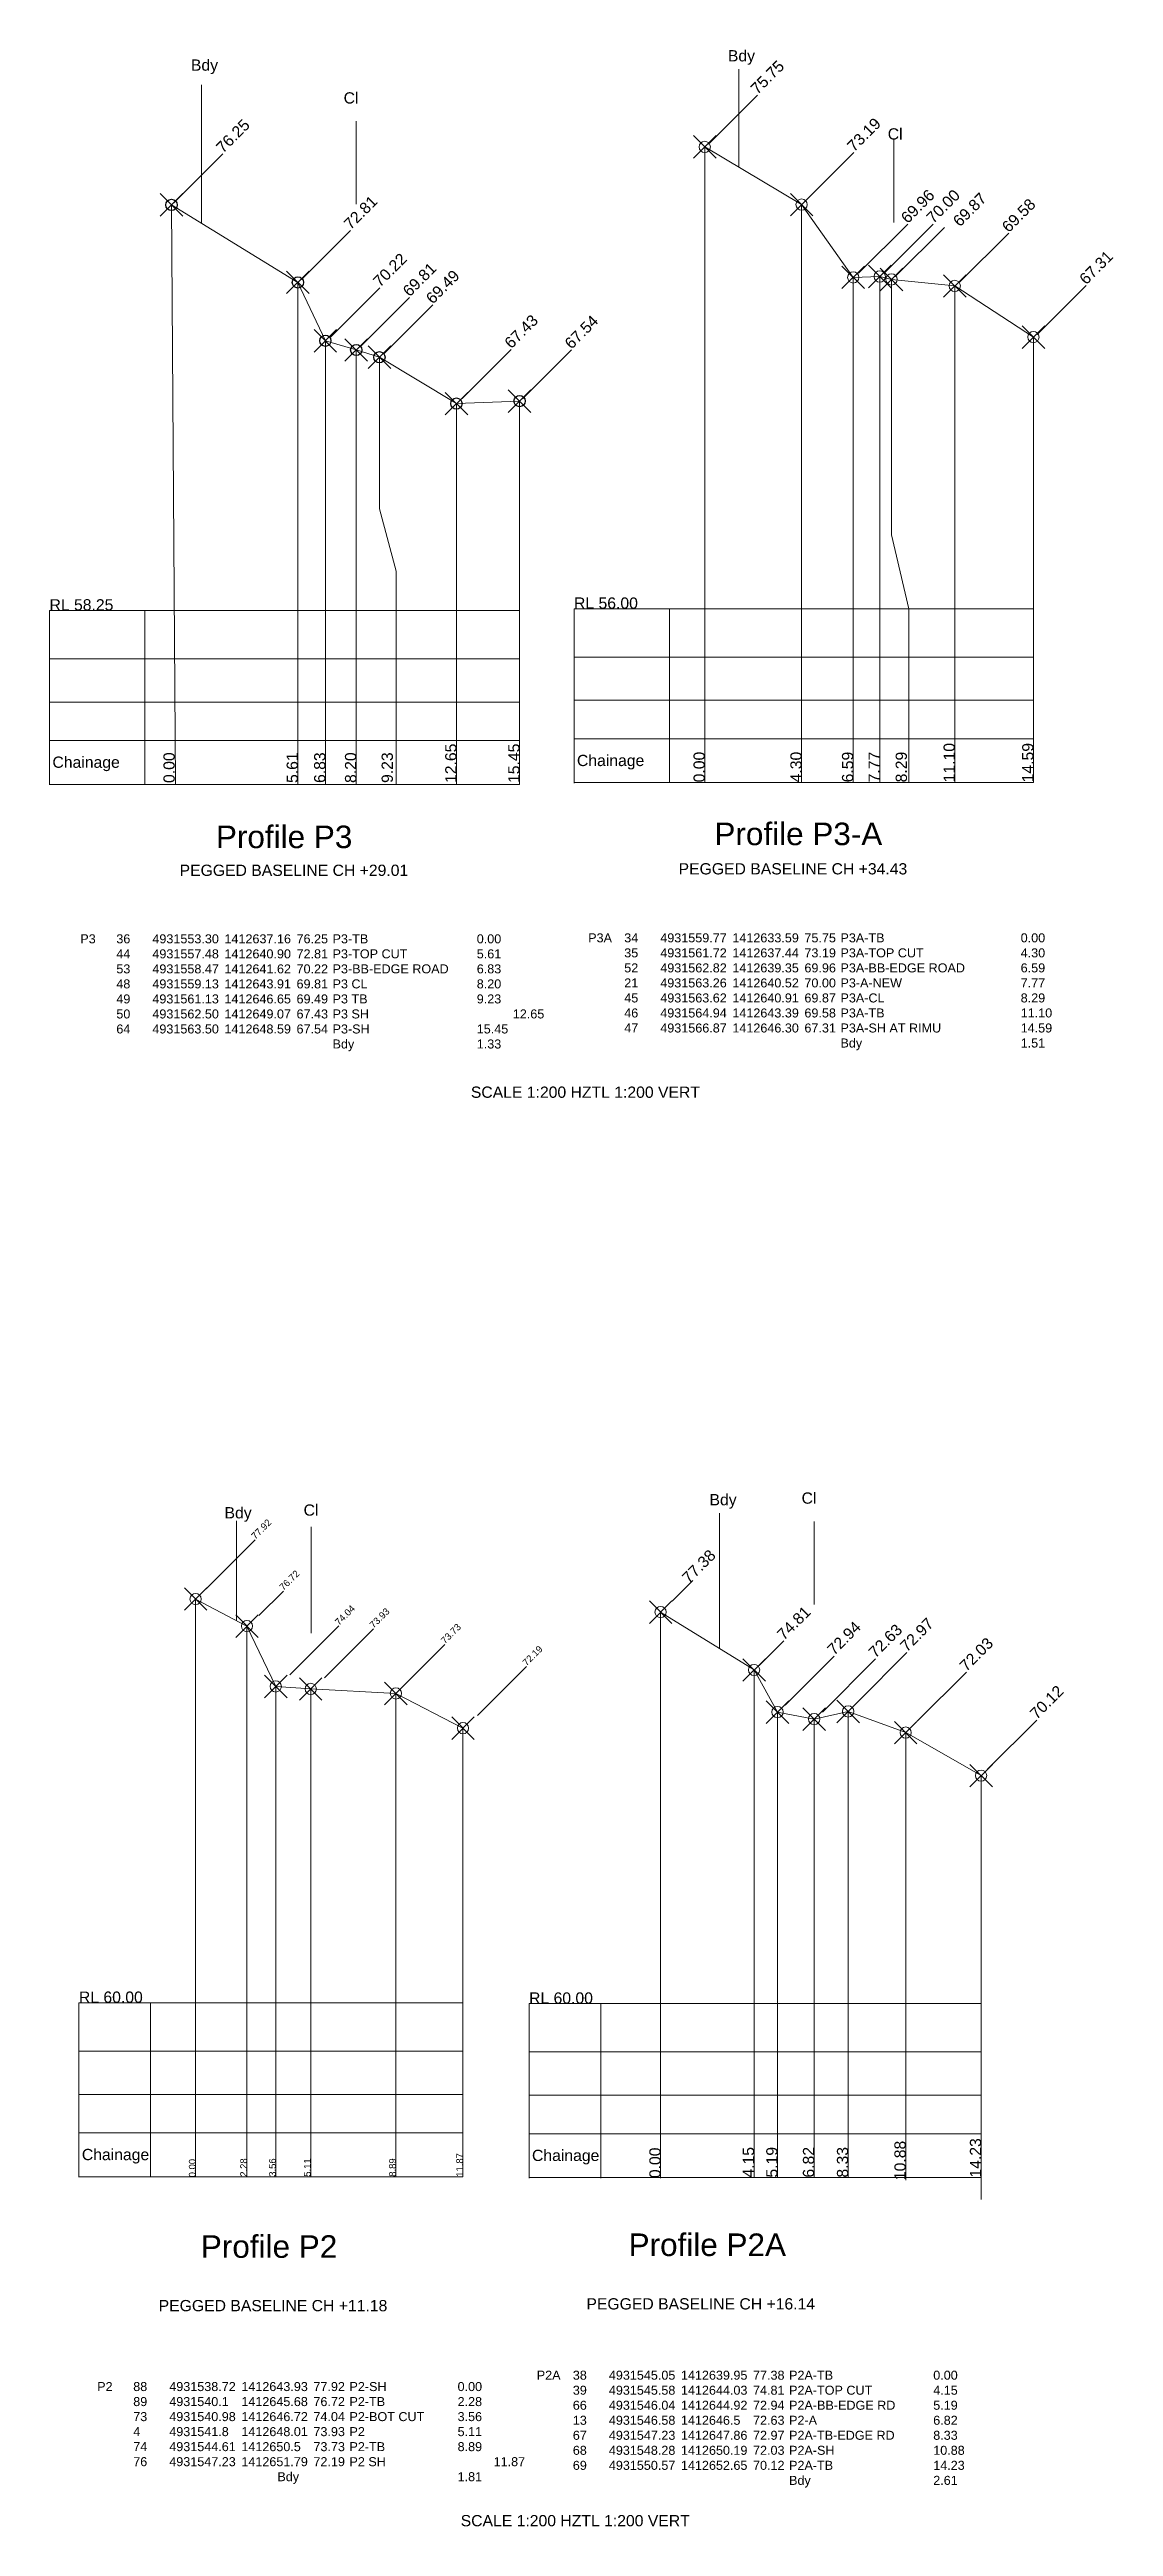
# Model space of a CAD drawing. Header units: millimetres. Extents: x -209310 to 697853, y 38321 to 580279.
# Drawn here: x 500971 to 548204, y 269701 to 379639 of the extents above; entities that cross this region are included whole.
import ezdxf

# ---------------------------------------------------------------- set-up
doc = ezdxf.new("R2010")
doc.units = ezdxf.units.MM
doc.header["$PDMODE"] = 35
doc.header["$PDSIZE"] = 500
doc.styles.get("Standard").update_dxf_attribs({"font": 'arial.ttf'})

msp = doc.modelspace()

# ---------------------------------------------------------------- texts
at = {"lineweight": 0}
for s, p in [('Bdy', (531087.175, 379112.004)), ('Bdy', (507248.408, 378698.289)), ('Cl', (514028.435, 377241.69)), ('Cl', (538183.091, 375643.452)), ('RL 56.00', (524256.61, 354820.23)), ('Chainage', (501100.859, 347758.417)), ('Chainage', (524386.083, 347835.45)), ('Bdy', (530270.816, 315024.524)), ('Cl', (534357.827, 315096.014)), ('Bdy', (508740.89, 314444.21)), ('Cl', (512251.482, 314564.12)), ('RL 60.00', (502277.269, 292944.26)), ('RL 60.00', (522260.681, 292906.243)), ('Chainage', (502406.742, 285959.48)), ('Chainage', (522390.153, 285921.463))]:
    msp.add_text(s, height=500, dxfattribs=at).set_placement(p)
for s, height, rotation, p in [('75.75', 500, 45, (532397.778, 377614.484)), ('73.19', 500, 45, (536685.108, 375066.499)), ('69.96', 500, 45, (539069.743, 371887.729)), ('70.00', 500, 45, (540201.816, 371887.729)), ('69.87', 500, 45, (541381.188, 371740.895)), ('69.58', 500, 45, (543554.243, 371484.8)), ('67.31', 500, 45, (546992.495, 369170.601)), ('11.10', 500, 90, (541160.156, 347112.641)), ('14.59', 500, 90, (544650.156, 347112.641)), ('0.00', 500, 90, (530060.156, 347112.641)), ('4.30', 500, 90, (534360.156, 347112.641)), ('6.59', 500, 90, (536650.156, 347112.641)), ('7.77', 500, 90, (537830.156, 347112.641)), ('8.29', 500, 90, (539033.85, 347112.641)), ('77.92', 300, 45, (510106.163, 313489.125)), ('77.38', 500, 45, (529353.657, 311520.116)), ('76.72', 300, 45, (511355.437, 311218.634)), ('74.04', 300, 45, (513820.514, 309672.25)), ('73.93', 300, 45, (515356.698, 309545.581)), ('74.81', 500, 45, (533571.037, 309004.452)), ('72.97', 500, 45, (539032.498, 308485.934)), ('73.73', 300, 45, (518525.095, 308852.561)), ('72.94', 500, 45, (535803.565, 308333.974)), ('72.63', 500, 45, (537637.138, 308215.89)), ('72.03', 500, 45, (541674.667, 307617.01)), ('72.19', 300, 45, (522148.148, 307872.682)), ('70.12', 500, 45, (544795.755, 305492.787)), ('0.00', 300, 90, (507456.794, 285198.871)), ('2.28', 300, 90, (509736.794, 285223.473)), ('3.56', 300, 90, (511016.794, 285223.473)), ('5.11', 300, 90, (512566.794, 285223.473)), ('8.89', 300, 90, (516346.794, 285223.473)), ('11.87', 300, 90, (519326.794, 285223.473)), ('0.00', 500, 90, (528099.211, 285160.854)), ('4.15', 500, 90, (532249.211, 285185.456)), ('5.19', 500, 90, (533289.211, 285185.456)), ('6.82', 500, 90, (534916.211, 285185.456)), ('8.33', 500, 90, (536426.211, 285185.456)), ('10.88', 500, 90, (538979.211, 285073.652)), ('14.23', 500, 90, (542329.211, 285185.456))]:
    msp.add_text(s, height=height, rotation=rotation, dxfattribs=at).set_placement(p)
for s, rotation, p in [('76.25', 45, (508670.807, 375006.124)), ('72.81', 45, (514336.153, 371611.899)), ('70.22', 45, (515641.942, 369061.29)), ('69.81', 45, (516955.42, 368636.82)), ('69.49', 45, (517983.647, 368311.834)), ('67.43', 45, (521469.517, 366331.929)), ('67.54', 45, (524142.224, 366308.764)), ('12.65', 90, (519036.818, 347084.81)), ('15.45', 90, (521836.818, 347084.81)), ('0.00', 90, (506527.789, 347084.81)), ('5.61', 90, (511996.818, 347084.81)), ('6.83', 90, (513216.818, 347084.81)), ('8.20', 90, (514586.818, 347084.81)), ('9.23', 90, (516213.582, 347084.81))]:
    msp.add_text(s, height=500, rotation=rotation).set_placement(p)
msp.add_text('RL 58.25', height=500).set_placement((500971.386, 354743.197))
at = {"insert": (508358.933, 345193.818), "char_height": 1000, "width": 8744.60138, "attachment_point": 1}
msp.add_mtext('Profile P3', dxfattribs=at)
at = {"lineweight": 0, "attachment_point": 1}
for s, insert, char_height, width in [('Profile P3-A', (530489.134, 345325.159), 1000, 8744.60138), ('PEGGED BASELINE CH +29.01', (506745.173, 343459.994), 500, 13494.94798), ('PEGGED BASELINE CH +34.43', (528898.271, 343525.927), 500, 13494.94798), ('P3A^I34^I4931559.77 ^I1412633.59 ^I75.75 ^IP3A-TB^I^I^I^I0.00 \\P^I35^I4931561.72^I1412637.44^I73.19 ^IP3A-TOP CUT^I^I^I4.30 \\P^I52^I4931562.82 ^I1412639.35 ^I69.96 ^IP3A-BB-EDGE ROAD^I^I6.59\\P^I21^I4931563.26 ^I1412640.52 ^I70.00 ^IP3-A-NEW^I^I^I^I7.77 \\P^I45^I4931563.62 ^I1412640.91 ^I69.87 ^IP3A-CL^I^I^I^I8.29 \\P^I46^I4931564.94 ^I1412643.39 ^I69.58 ^IP3A-TB^I^I^I^I11.10 \\P^I47^I4931566.87 ^I1412646.30 ^I67.31 ^IP3A-SH AT RIMU^I^I^I14.59\\P^I^I^I^I^I^I^IBdy^I^I^I^I^I1.51', (524884.685, 340411.589), 400, 24476.27554), ('^ISCALE 1:200 HZTL 1:200 VERT', (517675.739, 333611.448), 500, 13494.94798), ('Profile P2', (507690.323, 282626.486), 1000, 8744.60138), ('Profile P2A', (526679.83, 282705.422), 1000, 8744.60138), ('PEGGED BASELINE CH +11.18', (505816.871, 279752.867), 500, 13494.94798), ('PEGGED BASELINE CH +16.14', (524806.377, 279831.803), 500, 13494.94798), ('^ISCALE 1:200 HZTL 1:200 VERT', (517224.439, 270208.497), 500, 13494.94798)]:
    msp.add_mtext(s, dxfattribs=dict(at, insert=insert, char_height=char_height, width=width))
at = {"color": 1, "insert": (502337.434, 340368.024), "char_height": 400, "width": 24011.62128, "attachment_point": 1}
msp.add_mtext('{\\C256;P3^I36^I4931553.30 ^I1412637.16 ^I76.25 ^IP3-TB^I^I^I^I0.00 \\P^I44^I4931557.48 ^I1412640.90 ^I72.81 ^IP3-TOP CUT^I^I5.61 \\P^I53^I4931558.47 ^I1412641.62 ^I70.22 ^IP3-BB-EDGE ROAD^I6.83\\P^I48^I4931559.13 ^I1412643.91 ^I69.81 ^IP3 CL^I^I^I^I8.20 \\P^I49^I4931561.13 ^I1412646.65 ^I69.49 ^IP3 TB^I^I^I^I9.23 \\P^I50^I4931562.50 ^I1412649.07 ^I67.43 ^IP3 SH^I^I^I^I12.65 \\P^I64^I4931563.50 ^I1412648.59 ^I67.54 ^IP3-SH^I^I^I15.45 \\P^I^I^I^I^I^I^IBdy^I^I^I^I1.33}', dxfattribs=at)
at = {"color": 7, "lineweight": 0, "char_height": 400, "attachment_point": 1}
for s, insert, width in [('P2^I88^I4931538.72^I1412643.93^I77.92 ^IP2-SH^I^I0.00 \\P^I89^I4931540.1^I1412645.68^I76.72 ^IP2-TB^I^I^I2.28 \\P^I73^I4931540.98^I1412646.72^I74.04 ^IP2-BOT CUT^I3.56 \\P^I4^I4931541.8^I1412648.01^I73.93 ^IP2^I^I^I5.11 \\P^I74^I4931544.61^I1412650.5^I73.73 ^IP2-TB^I^I^I8.89 \\P^I76^I4931547.23^I1412651.79^I72.19 ^IP2 SH^I^I^I11.87\\P^I^I^I^I^IBdy^I^I^I^I^I1.81 ', (503086.925, 276110.726), 29413.19836), ('P2A^I38^I4931545.05^I1412639.95^I77.38 ^IP2A-TB^I^I^I0.00 \\P^I39^I4931545.58^I1412644.03^I74.81 ^IP2A-TOP CUT^I^I4.15 \\P^I66^I4931546.04^I1412644.92^I72.94 ^IP2A-BB-EDGE RD^I^I5.19 \\P^I13^I4931546.58^I1412646.5^I72.63 ^IP2-A^I^I^I^I6.82 \\P^I67^I4931547.23^I1412647.86^I72.97 ^IP2A-TB-EDGE RD^I^I8.33 \\P^I68^I4931548.28^I1412650.19^I72.03 ^IP2A-SH^I^I^I10.88 \\P^I69^I4931550.57^I1412652.65^I70.12 ^IP2A-TB^I^I^I14.23 \\P^I^I^I^I^I^I^IBdy^I^I^I^I2.61 ', (522602.34, 276615.298), 26967.88083)]:
    msp.add_mtext(s, dxfattribs=dict(at, insert=insert, width=width))

# ---------------------------------------------------------------- linework, layer by layer
at = {"lineweight": 0}
for p, q in [((531570.156, 374446.29), (531570.156, 378766.859)), ((507716.818, 378067.456), (507716.818, 371941.597)), ((530219.477, 375436.183), (532397.778, 377614.484)), ((514586.818, 376459.205), (514586.818, 372771.397)), ((506492.506, 372827.824), (508670.807, 375006.124)), ((531570.156, 375315.856), (531570.156, 374713.5)), ((534506.807, 372888.198), (536685.108, 375066.499)), ((538454.166, 375643.452), (538454.166, 371955.645)), ((512157.852, 369433.598), (514336.153, 371611.899)), ((536891.442, 369709.428), (539069.743, 371887.729)), ((538023.515, 369709.428), (540201.816, 371887.729)), ((538519.18, 369562.595), (540697.48, 371740.895)), ((541375.943, 369306.499), (543554.243, 371484.8)), ((513463.642, 366882.989), (515641.942, 369061.29)), ((514777.119, 366458.519), (516955.42, 368636.82)), ((515805.346, 366133.534), (517983.647, 368311.834)), ((544814.194, 366992.301), (546992.495, 369170.601)), ((519291.217, 364153.629), (521469.517, 366331.929)), ((521963.923, 364130.464), (524142.224, 366308.764)), ((500971.386, 354743.197), (500971.386, 346997.807)), ((505206.626, 354743.197), (505206.626, 347022.41)), ((524256.61, 354820.23), (524256.61, 347074.84)), ((528491.849, 354820.23), (528491.849, 347099.443)), ((500971.386, 352598.714), (521836.818, 352598.714)), ((501189.803, 352598.714), (515999.493, 352598.714)), ((524256.61, 352675.747), (544650.156, 352675.747)), ((524256.61, 350756.259), (544650.156, 350756.259)), ((500971.386, 350679.226), (521836.818, 350679.226)), ((501189.803, 350679.226), (515999.493, 350679.226)), ((500971.386, 348965.991), (521836.818, 348965.991)), ((501189.803, 348965.991), (515999.493, 348965.991)), ((524256.61, 349043.024), (544650.156, 349043.024)), ((500971.386, 347022.41), (521836.818, 347022.41)), ((501189.803, 347022.41), (515999.493, 347022.41)), ((524256.61, 347099.443), (544650.156, 347099.443)), ((530709.211, 314682.503), (530709.211, 308679.812)), ((507927.862, 311310.824), (510106.163, 313489.125)), ((509266.794, 314342.555), (509266.794, 309913.766)), ((512581.296, 314073.366), (512581.296, 309356.675)), ((534916.211, 314313.528), (534916.211, 310625.72)), ((510266.287, 310129.483), (511355.437, 311218.634)), ((528613.492, 310775.888), (529527.468, 311694.882)), ((507456.794, 310864.26), (507456.794, 285198.871)), ((528099.211, 310286.243), (528099.211, 285160.854)), ((509736.794, 309664.26), (509736.794, 285223.473)), ((511642.213, 307493.95), (513820.514, 309672.25)), ((513178.397, 307367.281), (515356.698, 309545.581)), ((532481.887, 307915.302), (533571.037, 309004.452)), ((516346.794, 306674.26), (518525.095, 308852.561)), ((519969.848, 305694.382), (522148.148, 307872.682)), ((533625.265, 306155.673), (535803.565, 308333.974)), ((535293.284, 305845.26), (537637.138, 308215.89)), ((536854.198, 306307.634), (539032.498, 308485.934)), ((511016.794, 306984.26), (511016.794, 285223.473)), ((512566.794, 306874.26), (512566.794, 285223.473)), ((532249.211, 307716.243), (532249.211, 285185.456)), ((539496.367, 305438.709), (541674.667, 307617.01)), ((516346.794, 306674.26), (516346.794, 285223.473)), ((533289.211, 305846.243), (533289.211, 285185.456)), ((536426.211, 305876.243), (536426.211, 285185.456)), ((519326.794, 305134.26), (519326.794, 285223.473)), ((534916.211, 305536.243), (534916.211, 285185.456)), ((538979.211, 304936.243), (538979.211, 285073.652)), ((542617.454, 303314.486), (544795.755, 305492.787)), ((542329.211, 303026.243), (542329.211, 284217.316)), ((502277.269, 292944.26), (502277.269, 285198.871)), ((505459.348, 292944.26), (505459.348, 285198.871)), ((522260.681, 292906.243), (522260.681, 285160.854)), ((525442.76, 292906.243), (525442.76, 285160.854)), ((502277.269, 290799.777), (519326.794, 290799.777)), ((522260.681, 290761.76), (542329.211, 290761.76)), ((502277.269, 288880.289), (519326.794, 288880.289)), ((522260.681, 288842.272), (542329.211, 288842.272)), ((502277.269, 287167.054), (519326.794, 287167.054)), ((522260.681, 287129.038), (542329.211, 287129.038)), ((502277.269, 285223.473), (519326.794, 285223.473)), ((522260.681, 285185.456), (542329.211, 285185.456))]:
    msp.add_line(p, q, dxfattribs=at)
at = {"color": 7, "lineweight": 0}
for p, q in [((530060.156, 375315.856), (530060.156, 347099.443)), ((506386.818, 372743.198), (506557.488, 347022.41)), ((534360.156, 372755.856), (534360.156, 347099.443)), ((536650.156, 369525.856), (536650.156, 347099.443)), ((537830.156, 369565.856), (537830.156, 347099.443)), ((511996.818, 369303.198), (511996.818, 347022.41)), ((541160.156, 369145.856), (541160.156, 347099.443)), ((513216.818, 366713.198), (513216.818, 347022.41)), ((514586.818, 366303.198), (514586.818, 347022.41)), ((544650.156, 366875.856), (544650.156, 347099.443)), ((519036.818, 363923.198), (519036.818, 347022.41)), ((521836.818, 364033.198), (521836.818, 347022.41)), ((500971.386, 354743.197), (521836.818, 354743.197)), ((500971.386, 354743.197), (521836.818, 354743.197)), ((515781.076, 354743.197), (500971.386, 354743.197)), ((515999.493, 354743.197), (501189.803, 354743.197)), ((524256.61, 354820.23), (544650.156, 354820.23)), ((539066.3, 354820.23), (524256.61, 354820.23)), ((519326.794, 292944.26), (502277.269, 292944.26)), ((542329.211, 292906.243), (522260.681, 292906.243))]:
    msp.add_line(p, q, dxfattribs=at)
at = {"color": 1, "lineweight": 0}
for points in [[(530060.156, 375315.856), (534360.156, 372755.856), (536650.156, 369525.856), (537830.156, 369565.856), (538350.156, 369435.856), (541160.156, 369145.856), (544650.156, 366875.856)], [(506386.818, 372743.198), (511996.818, 369303.198), (513216.818, 366713.198), (514586.818, 366303.198), (515616.818, 365983.198), (519036.818, 363923.198), (521836.818, 364033.198)], [(507456.794, 310864.26), (509736.794, 309664.26), (511016.794, 306984.26), (512566.794, 306874.26), (516346.794, 306674.26), (519326.794, 305134.26)], [(528099.211, 310286.243), (532249.211, 307716.243), (533289.211, 305846.243), (534916.211, 305536.243), (536426.211, 305876.243), (538979.211, 304936.243), (542329.211, 303026.243)]]:
    msp.add_lwpolyline(points, dxfattribs=at)
at = {"lineweight": 0}
for points in [[(538350.156, 369435.856), (538350.156, 358097.674), (539124.492, 354815.856), (539124.492, 347099.443)], [(515616.818, 365983.198), (515616.818, 359246.801), (516362.422, 356493.198), (516362.422, 347022.41)]]:
    msp.add_lwpolyline(points, dxfattribs=at)
at = {"color": 7, "lineweight": 0}
for p in [(530060.156, 375315.856), (530060.156, 375315.856), (534360.156, 372755.856), (536650.156, 369525.856), (537830.156, 369565.856), (538350.156, 369435.856), (541160.156, 369145.856), (544650.156, 366875.856), (507456.794, 310864.26), (509736.794, 309664.26), (528099.211, 310286.243), (532249.211, 307716.243), (511016.794, 306984.26), (512566.794, 306874.26), (516346.794, 306674.26), (519326.794, 305134.26), (533289.211, 305846.243), (534916.211, 305536.243), (536426.211, 305876.243), (538979.211, 304936.243), (542329.211, 303026.243)]:
    msp.add_point(p, dxfattribs=at)
at = {"color": 7}
for p in [(506386.818, 372743.198), (511996.818, 369303.198), (513216.818, 366713.198), (514586.818, 366303.198), (515616.818, 365983.198), (519036.818, 363923.198), (521836.818, 364033.198)]:
    msp.add_point(p, dxfattribs=at)

msp.set_redraw_order([(e.dxf.handle, doc.entitydb.next_handle()) for e in msp.query("TEXT MTEXT ATTDEF DIMENSION ARC_DIMENSION")])  # texts and dimensions are drawn at this point

doc.saveas('drawing.dxf')
